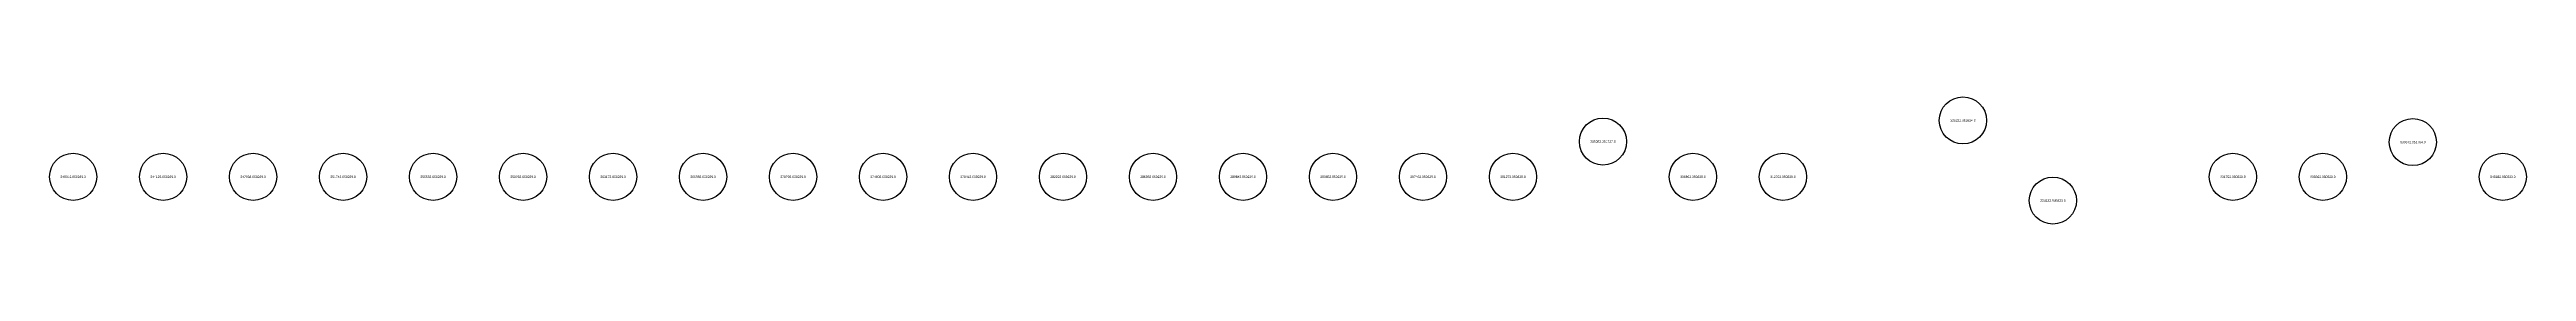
# Model space of a CAD drawing. Header units: metres. Extents: x -0.011 to 0.344, y -0.09 to 0.185.
# Drawn here: x 0.2393 to 0.3442, y 0.0482 to 0.0536 of the extents above; entities that cross this region are included whole.
import ezdxf
from ezdxf.enums import TextEntityAlignment as Align

# ---------------------------------------------------------------- set-up
doc = ezdxf.new("R2010")
doc.units = ezdxf.units.M

msp = doc.modelspace()

# ---------------------------------------------------------------- linework, layer by layer
at = {"layer": 'pins', "color": 2}
for centre in [(0.320322, 0.052624), (0.305082, 0.051727), (0.339372, 0.051704), (0.240312, 0.050229), (0.244122, 0.050229), (0.247932, 0.050229), (0.251742, 0.050229), (0.255552, 0.050229), (0.259362, 0.050229), (0.263172, 0.050229), (0.266982, 0.050229), (0.270792, 0.050229), (0.274602, 0.050229), (0.278412, 0.050229), (0.282222, 0.050229), (0.286032, 0.050229), (0.289842, 0.050229), (0.293652, 0.050229), (0.297462, 0.050229), (0.301272, 0.050229), (0.308892, 0.050229), (0.312702, 0.050229), (0.331752, 0.050229), (0.335562, 0.050229), (0.343182, 0.050229), (0.324132, 0.04922)]:
    msp.add_circle(centre, 0.001, dxfattribs=at)

# ---------------------------------------------------------------- texts
at = {"layer": 'pins-Cordinates', "color": 2}
for s, p in [('320322.052624.0', (0.320322, 0.052624)), ('305082.051727.0', (0.305082, 0.051727)), ('339372.051704.0', (0.339372, 0.051704)), ('240312.050229.0', (0.240312, 0.050229)), ('244122.050229.0', (0.244122, 0.050229)), ('247932.050229.0', (0.247932, 0.050229)), ('251742.050229.0', (0.251742, 0.050229)), ('255552.050229.0', (0.255552, 0.050229)), ('259362.050229.0', (0.259362, 0.050229)), ('263172.050229.0', (0.263172, 0.050229)), ('266982.050229.0', (0.266982, 0.050229)), ('270792.050229.0', (0.270792, 0.050229)), ('274602.050229.0', (0.274602, 0.050229)), ('278412.050229.0', (0.278412, 0.050229)), ('282222.050229.0', (0.282222, 0.050229)), ('286032.050229.0', (0.286032, 0.050229)), ('289842.050229.0', (0.289842, 0.050229)), ('293652.050229.0', (0.293652, 0.050229)), ('297462.050229.0', (0.297462, 0.050229)), ('301272.050229.0', (0.301272, 0.050229)), ('308892.050229.0', (0.308892, 0.050229)), ('312702.050229.0', (0.312702, 0.050229)), ('331752.050229.0', (0.331752, 0.050229)), ('335562.050229.0', (0.335562, 0.050229)), ('343182.050229.0', (0.343182, 0.050229)), ('324132.049220.0', (0.324132, 0.04922))]:
    msp.add_text(s, height=0.0001, dxfattribs=at).set_placement(p, align=Align.MIDDLE_CENTER)

doc.saveas('drawing.dxf')
